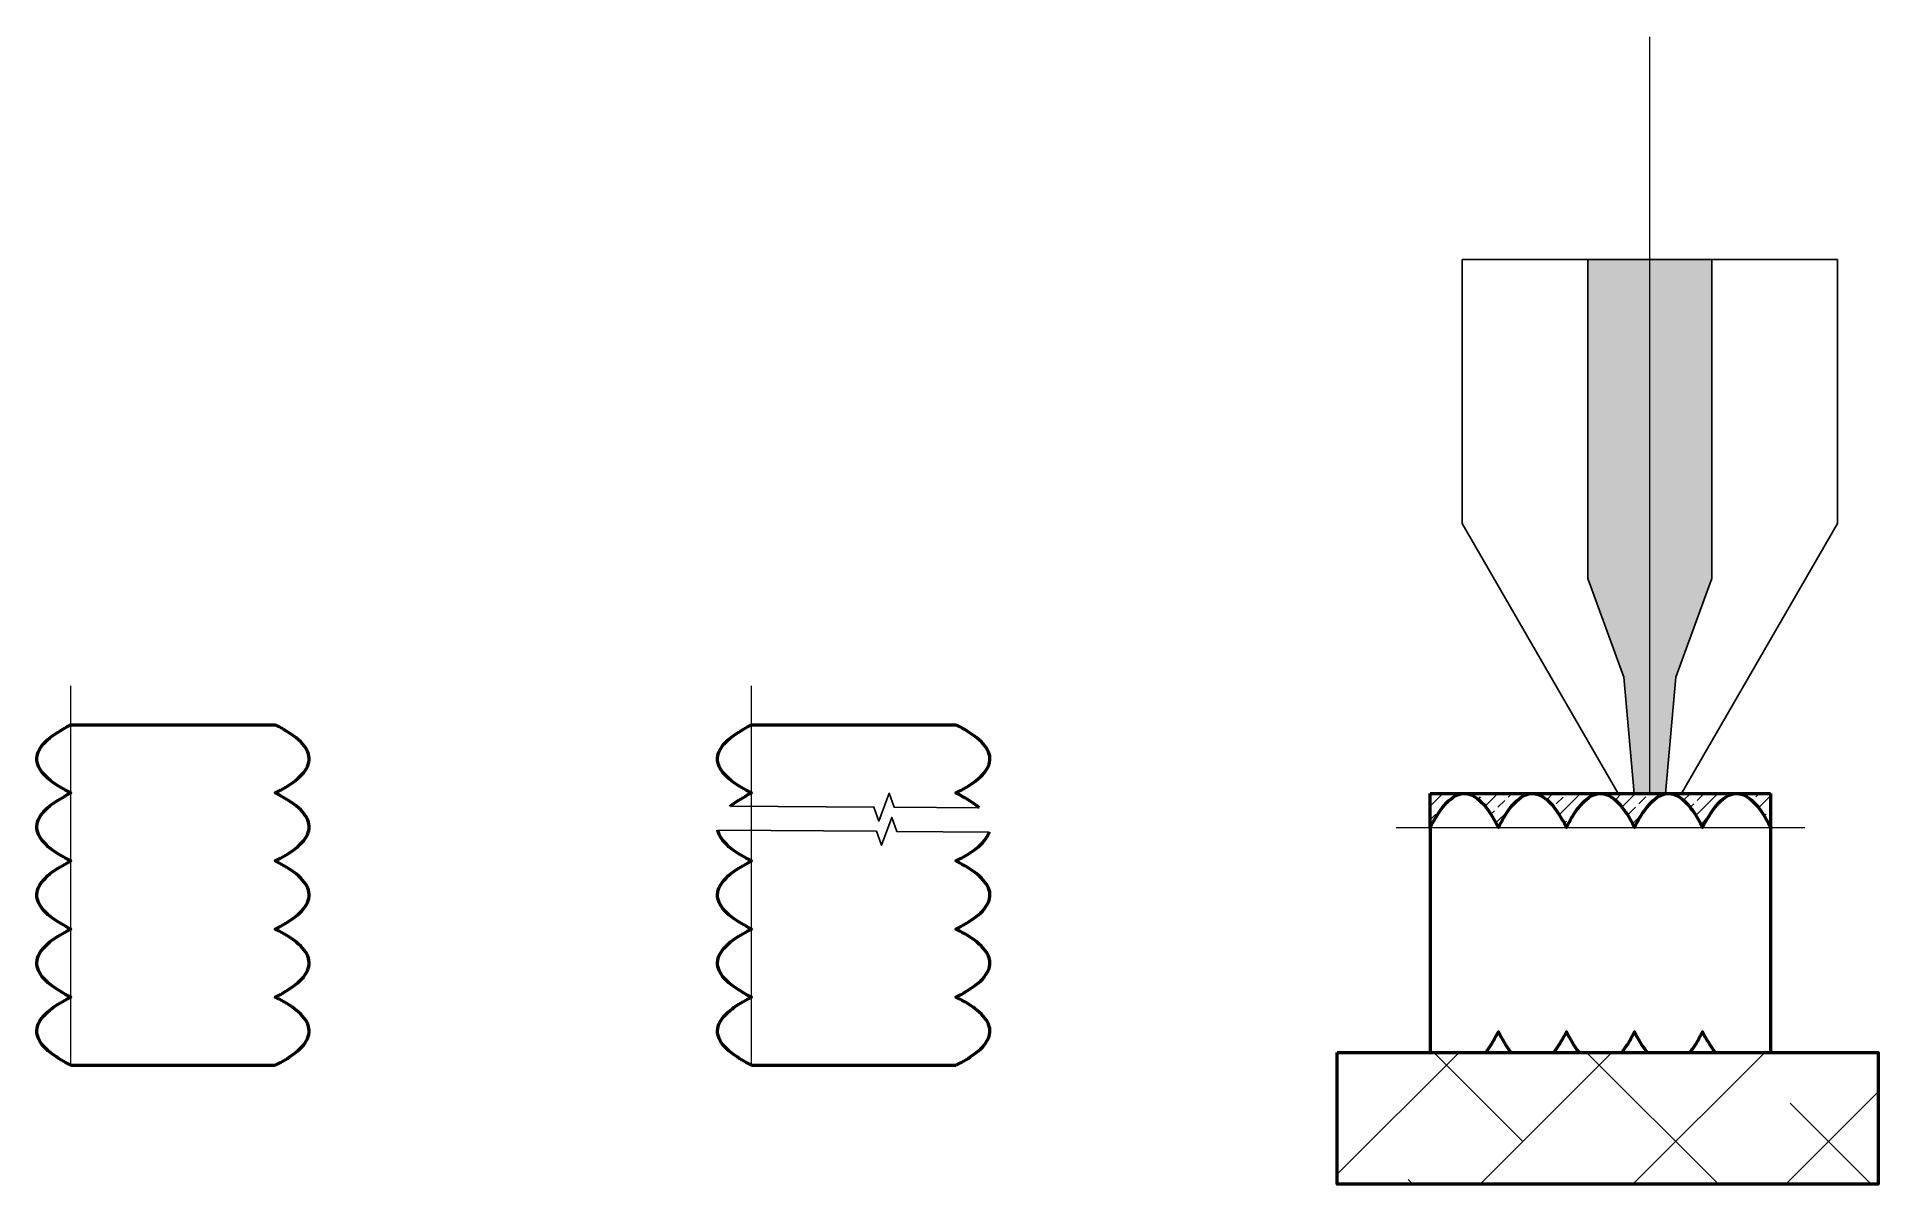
# Model space of a CAD drawing. Header units: millimetres. Extents: x -0.1 to 5.31, y -0.35 to 3.02.
import ezdxf

# ---------------------------------------------------------------- set-up
doc = ezdxf.new("R2010")
doc.units = ezdxf.units.MM
doc.linetypes.add('AM_ISO08W050', pattern=[18, 12, -1.5, 3, -1.5])
for name, color, linetype, lineweight in [('AM_0', 7, 'Continuous', 50), ('AM_1', 14, 'Continuous', 50), ('AM_4', 3, 'Continuous', 25), ('AM_7', 4, 'AM_ISO08W050', 20), ('AM_8', 1, 'Continuous', 25)]:
    doc.layers.add(name, color=color, linetype=linetype, lineweight=lineweight)

msp = doc.modelspace()

# ---------------------------------------------------------------- hatches: boundary and pattern name
at = {"layer": 'AM_8'}
h = msp.add_hatch(color=256, dxfattribs=at)
h.dxf.hatch_style = 1
h.set_gradient(color1=(0, 0, 255), color2=(255, 255, 0), name='HEMISPHERICAL')
h.paths.add_polyline_path([(4.8212, 2.3676), (4.6391, 2.3676), (4.6391, 0.7981), (4.6855, 0.7981), (4.7154, 1.1399), (4.8212, 1.4305)])
h.paths.add_polyline_path([(4.6391, 2.3676), (4.457, 2.3676), (4.457, 1.4305), (4.5628, 1.1399), (4.5927, 0.7981), (4.6391, 0.7981)])
h = msp.add_hatch(dxfattribs=at)
h.set_pattern_fill('ANSI33', color=256, scale=0.009)
h.paths.add_polyline_path([(4.0481, 0.7769), (4.0541, 0.7821), (4.0601, 0.7865), (4.0661, 0.7903), (4.0721, 0.7933), (4.0781, 0.7955), (4.0841, 0.7971), (4.0901, 0.7979), (4.0961, 0.7981), (3.9941, 0.7981), (3.9941, 0.6981), (3.9981, 0.7059), (4.0021, 0.7135), (4.0061, 0.7207), (4.0101, 0.7275), (4.0141, 0.7341), (4.0181, 0.7403), (4.0221, 0.7463), (4.0261, 0.7519), (4.0301, 0.7571), (4.0361, 0.7645), (4.0421, 0.7711)])
h.paths.add_polyline_path([(4.2361, 0.7645), (4.2421, 0.7711), (4.2481, 0.7769), (4.2541, 0.7821), (4.2601, 0.7865), (4.2661, 0.7903), (4.2721, 0.7933), (4.2781, 0.7955), (4.2841, 0.7971), (4.2901, 0.7979), (4.2961, 0.7981), (4.0961, 0.7981), (4.1021, 0.7975), (4.1081, 0.7961), (4.1141, 0.7941), (4.1201, 0.7913), (4.1261, 0.7879), (4.1321, 0.7837), (4.1381, 0.7787), (4.1441, 0.7731), (4.1501, 0.7667), (4.1561, 0.7597), (4.1601, 0.7545), (4.1641, 0.7491), (4.1681, 0.7433), (4.1721, 0.7373), (4.1761, 0.7309), (4.1801, 0.7241), (4.1841, 0.7171), (4.1881, 0.7097), (4.1941, 0.6981), (4.1981, 0.7059), (4.2021, 0.7135), (4.2061, 0.7207), (4.2101, 0.7275), (4.2141, 0.7341), (4.2181, 0.7403), (4.2221, 0.7463), (4.2261, 0.7519), (4.2301, 0.7571)])
h.paths.add_polyline_path([(4.4421, 0.7711), (4.4481, 0.7769), (4.4541, 0.7821), (4.4601, 0.7865), (4.4661, 0.7903), (4.4721, 0.7933), (4.4781, 0.7955), (4.4841, 0.7971), (4.4901, 0.7979), (4.4961, 0.7981), (4.2961, 0.7981), (4.3021, 0.7975), (4.3081, 0.7961), (4.3141, 0.7941), (4.3201, 0.7913), (4.3261, 0.7879), (4.3321, 0.7837), (4.3381, 0.7787), (4.3441, 0.7731), (4.3501, 0.7667), (4.3561, 0.7597), (4.3601, 0.7545), (4.3641, 0.7491), (4.3681, 0.7433), (4.3721, 0.7373), (4.3761, 0.7309), (4.3801, 0.7241), (4.3841, 0.7171), (4.3881, 0.7097), (4.3941, 0.6981), (4.3981, 0.7059), (4.4021, 0.7135), (4.4061, 0.7207), (4.4101, 0.7275), (4.4141, 0.7341), (4.4181, 0.7403), (4.4221, 0.7463), (4.4261, 0.7519), (4.4301, 0.7571), (4.4361, 0.7645)])
h.paths.add_polyline_path([(4.6421, 0.7711), (4.6481, 0.7769), (4.6541, 0.7821), (4.6601, 0.7865), (4.6661, 0.7903), (4.6721, 0.7933), (4.6781, 0.7955), (4.6841, 0.7971), (4.6901, 0.7979), (4.6961, 0.7981), (4.4961, 0.7981), (4.5021, 0.7975), (4.5081, 0.7961), (4.5141, 0.7941), (4.5201, 0.7913), (4.5261, 0.7879), (4.5321, 0.7837), (4.5381, 0.7787), (4.5441, 0.7731), (4.5501, 0.7667), (4.5561, 0.7597), (4.5601, 0.7545), (4.5641, 0.7491), (4.5681, 0.7433), (4.5721, 0.7373), (4.5761, 0.7309), (4.5801, 0.7241), (4.5841, 0.7171), (4.5881, 0.7097), (4.5941, 0.6981), (4.5981, 0.7059), (4.6021, 0.7135), (4.6061, 0.7207), (4.6101, 0.7275), (4.6141, 0.7341), (4.6181, 0.7403), (4.6221, 0.7463), (4.6261, 0.7519), (4.6301, 0.7571), (4.6361, 0.7645)])
h.paths.add_polyline_path([(4.8481, 0.7769), (4.8541, 0.7821), (4.8601, 0.7865), (4.8661, 0.7903), (4.8721, 0.7933), (4.8781, 0.7955), (4.8841, 0.7971), (4.8901, 0.7979), (4.8961, 0.7981), (4.6961, 0.7981), (4.7021, 0.7975), (4.7081, 0.7961), (4.7141, 0.7941), (4.7201, 0.7913), (4.7261, 0.7879), (4.7321, 0.7837), (4.7381, 0.7787), (4.7441, 0.7731), (4.7501, 0.7667), (4.7561, 0.7597), (4.7601, 0.7545), (4.7641, 0.7491), (4.7681, 0.7433), (4.7721, 0.7373), (4.7761, 0.7309), (4.7801, 0.7241), (4.7841, 0.7171), (4.7881, 0.7097), (4.7941, 0.6981), (4.7981, 0.7059), (4.8021, 0.7135), (4.8061, 0.7207), (4.8101, 0.7275), (4.8141, 0.7341), (4.8181, 0.7403), (4.8221, 0.7463), (4.8261, 0.7519), (4.8301, 0.7571), (4.8361, 0.7645), (4.8421, 0.7711)])
h.paths.add_polyline_path([(4.9941, 0.7981), (4.8961, 0.7981), (4.9021, 0.7975), (4.9081, 0.7961), (4.9141, 0.7941), (4.9201, 0.7913), (4.9261, 0.7879), (4.9321, 0.7837), (4.9381, 0.7787), (4.9441, 0.7731), (4.9501, 0.7667), (4.9561, 0.7597), (4.9601, 0.7545), (4.9641, 0.7491), (4.9681, 0.7433), (4.9721, 0.7373), (4.9761, 0.7309), (4.9801, 0.7241), (4.9841, 0.7171), (4.9881, 0.7097), (4.9941, 0.6981)])
h = msp.add_hatch(dxfattribs=at)
h.set_pattern_fill('ANSI38', color=256, scale=0.1)
h.paths.add_polyline_path([(3.7205, 0.0375), (3.7205, -0.3498), (5.3101, -0.3498), (5.3101, 0.0375)])

# ---------------------------------------------------------------- linework, layer by layer
at = {"layer": 'AM_0'}
for p, q in [((0, 1), (0.6002, 1)), ((2, 1), (2.6002, 1)), ((3.9941, 0.6981), (3.9941, 0.7981)), ((3.9941, 0.7981), (4.9941, 0.7981)), ((4.9941, 0.7981), (4.9941, 0.6981)), ((3.9941, 0.6981), (3.9941, 0.0375)), ((4.9941, 0.6981), (4.9941, 0.0375)), ((0, 0), (0.6002, 0)), ((2, 0), (2.6002, 0)), ((3.9941, 0.0375), (4.9941, 0.0375))]:
    msp.add_line(p, q, dxfattribs=at)
for points in [[(0, 0.8), (0, 0.8), (-0.0078, 0.804), (-0.0078, 0.804), (-0.0154, 0.808), (-0.0154, 0.808), (-0.0226, 0.812), (-0.0226, 0.812), (-0.0294, 0.816), (-0.0294, 0.816), (-0.036, 0.82), (-0.036, 0.82), (-0.0422, 0.824), (-0.0422, 0.824), (-0.0482, 0.828), (-0.0482, 0.828), (-0.0538, 0.832), (-0.0538, 0.832), (-0.059, 0.836), (-0.059, 0.836), (-0.059, 0.836), (-0.0664, 0.842), (-0.0664, 0.842), (-0.0664, 0.842), (-0.073, 0.848), (-0.073, 0.848), (-0.073, 0.848), (-0.0788, 0.854), (-0.0788, 0.854), (-0.0788, 0.854), (-0.084, 0.86), (-0.084, 0.86), (-0.084, 0.86), (-0.0884, 0.866), (-0.0884, 0.866), (-0.0884, 0.866), (-0.0922, 0.872), (-0.0922, 0.872), (-0.0922, 0.872), (-0.0952, 0.878), (-0.0952, 0.878), (-0.0952, 0.878), (-0.0974, 0.884), (-0.0974, 0.884), (-0.0974, 0.884), (-0.099, 0.89), (-0.099, 0.89), (-0.099, 0.89), (-0.0998, 0.896), (-0.0998, 0.896), (-0.0998, 0.896), (-0.1, 0.902), (-0.1, 0.902), (-0.1, 0.902), (-0.0994, 0.908), (-0.0994, 0.908), (-0.0994, 0.908), (-0.098, 0.914), (-0.098, 0.914), (-0.098, 0.914), (-0.096, 0.92), (-0.096, 0.92), (-0.096, 0.92), (-0.0932, 0.926), (-0.0932, 0.926), (-0.0932, 0.926), (-0.0898, 0.932), (-0.0898, 0.932), (-0.0898, 0.932), (-0.0856, 0.938), (-0.0856, 0.938), (-0.0856, 0.938), (-0.0806, 0.944), (-0.0806, 0.944), (-0.0806, 0.944), (-0.075, 0.95), (-0.075, 0.95), (-0.075, 0.95), (-0.0686, 0.956), (-0.0686, 0.956), (-0.0686, 0.956), (-0.0616, 0.962), (-0.0616, 0.962), (-0.0564, 0.966), (-0.0564, 0.966), (-0.051, 0.97), (-0.051, 0.97), (-0.0452, 0.974), (-0.0452, 0.974), (-0.0392, 0.978), (-0.0392, 0.978), (-0.0328, 0.982), (-0.0328, 0.982), (-0.026, 0.986), (-0.026, 0.986), (-0.019, 0.99), (-0.019, 0.99), (-0.0116, 0.994), (-0.0116, 0.994), (0, 1), (0, 1)], [(0.6002, 0.8), (0.6002, 0.8), (0.608, 0.804), (0.608, 0.804), (0.6156, 0.808), (0.6156, 0.808), (0.6228, 0.812), (0.6228, 0.812), (0.6296, 0.816), (0.6296, 0.816), (0.6362, 0.82), (0.6362, 0.82), (0.6424, 0.824), (0.6424, 0.824), (0.6484, 0.828), (0.6484, 0.828), (0.654, 0.832), (0.654, 0.832), (0.6592, 0.836), (0.6592, 0.836), (0.6592, 0.836), (0.6666, 0.842), (0.6666, 0.842), (0.6666, 0.842), (0.6732, 0.848), (0.6732, 0.848), (0.6732, 0.848), (0.679, 0.854), (0.679, 0.854), (0.679, 0.854), (0.6842, 0.86), (0.6842, 0.86), (0.6842, 0.86), (0.6886, 0.866), (0.6886, 0.866), (0.6886, 0.866), (0.6924, 0.872), (0.6924, 0.872), (0.6924, 0.872), (0.6954, 0.878), (0.6954, 0.878), (0.6954, 0.878), (0.6976, 0.884), (0.6976, 0.884), (0.6976, 0.884), (0.6992, 0.89), (0.6992, 0.89), (0.6992, 0.89), (0.7, 0.896), (0.7, 0.896), (0.7, 0.896), (0.7002, 0.902), (0.7002, 0.902), (0.7002, 0.902), (0.6996, 0.908), (0.6996, 0.908), (0.6996, 0.908), (0.6982, 0.914), (0.6982, 0.914), (0.6982, 0.914), (0.6962, 0.92), (0.6962, 0.92), (0.6962, 0.92), (0.6934, 0.926), (0.6934, 0.926), (0.6934, 0.926), (0.69, 0.932), (0.69, 0.932), (0.69, 0.932), (0.6858, 0.938), (0.6858, 0.938), (0.6858, 0.938), (0.6808, 0.944), (0.6808, 0.944), (0.6808, 0.944), (0.6752, 0.95), (0.6752, 0.95), (0.6752, 0.95), (0.6688, 0.956), (0.6688, 0.956), (0.6688, 0.956), (0.6618, 0.962), (0.6618, 0.962), (0.6566, 0.966), (0.6566, 0.966), (0.6512, 0.97), (0.6512, 0.97), (0.6454, 0.974), (0.6454, 0.974), (0.6394, 0.978), (0.6394, 0.978), (0.633, 0.982), (0.633, 0.982), (0.6262, 0.986), (0.6262, 0.986), (0.6192, 0.99), (0.6192, 0.99), (0.6118, 0.994), (0.6118, 0.994), (0.6002, 1), (0.6002, 1)], [(2, 0.8), (2, 0.8), (1.9922, 0.804), (1.9922, 0.804), (1.9846, 0.808), (1.9846, 0.808), (1.9774, 0.812), (1.9774, 0.812), (1.9706, 0.816), (1.9706, 0.816), (1.964, 0.82), (1.964, 0.82), (1.9578, 0.824), (1.9578, 0.824), (1.9518, 0.828), (1.9518, 0.828), (1.9462, 0.832), (1.9462, 0.832), (1.941, 0.836), (1.941, 0.836), (1.941, 0.836), (1.9336, 0.842), (1.9336, 0.842), (1.9336, 0.842), (1.927, 0.848), (1.927, 0.848), (1.927, 0.848), (1.9212, 0.854), (1.9212, 0.854), (1.9212, 0.854), (1.916, 0.86), (1.916, 0.86), (1.916, 0.86), (1.9116, 0.866), (1.9116, 0.866), (1.9116, 0.866), (1.9078, 0.872), (1.9078, 0.872), (1.9078, 0.872), (1.9048, 0.878), (1.9048, 0.878), (1.9048, 0.878), (1.9026, 0.884), (1.9026, 0.884), (1.9026, 0.884), (1.901, 0.89), (1.901, 0.89), (1.901, 0.89), (1.9002, 0.896), (1.9002, 0.896), (1.9002, 0.896), (1.9, 0.902), (1.9, 0.902), (1.9, 0.902), (1.9006, 0.908), (1.9006, 0.908), (1.9006, 0.908), (1.902, 0.914), (1.902, 0.914), (1.902, 0.914), (1.904, 0.92), (1.904, 0.92), (1.904, 0.92), (1.9068, 0.926), (1.9068, 0.926), (1.9068, 0.926), (1.9102, 0.932), (1.9102, 0.932), (1.9102, 0.932), (1.9144, 0.938), (1.9144, 0.938), (1.9144, 0.938), (1.9194, 0.944), (1.9194, 0.944), (1.9194, 0.944), (1.925, 0.95), (1.925, 0.95), (1.925, 0.95), (1.9314, 0.956), (1.9314, 0.956), (1.9314, 0.956), (1.9384, 0.962), (1.9384, 0.962), (1.9436, 0.966), (1.9436, 0.966), (1.949, 0.97), (1.949, 0.97), (1.9548, 0.974), (1.9548, 0.974), (1.9608, 0.978), (1.9608, 0.978), (1.9672, 0.982), (1.9672, 0.982), (1.974, 0.986), (1.974, 0.986), (1.981, 0.99), (1.981, 0.99), (1.9884, 0.994), (1.9884, 0.994), (2, 1), (2, 1)], [(2.6002, 0.8), (2.6002, 0.8), (2.608, 0.804), (2.608, 0.804), (2.6156, 0.808), (2.6156, 0.808), (2.6228, 0.812), (2.6228, 0.812), (2.6296, 0.816), (2.6296, 0.816), (2.6362, 0.82), (2.6362, 0.82), (2.6424, 0.824), (2.6424, 0.824), (2.6484, 0.828), (2.6484, 0.828), (2.654, 0.832), (2.654, 0.832), (2.6592, 0.836), (2.6592, 0.836), (2.6592, 0.836), (2.6666, 0.842), (2.6666, 0.842), (2.6666, 0.842), (2.6732, 0.848), (2.6732, 0.848), (2.6732, 0.848), (2.679, 0.854), (2.679, 0.854), (2.679, 0.854), (2.6842, 0.86), (2.6842, 0.86), (2.6842, 0.86), (2.6886, 0.866), (2.6886, 0.866), (2.6886, 0.866), (2.6924, 0.872), (2.6924, 0.872), (2.6924, 0.872), (2.6954, 0.878), (2.6954, 0.878), (2.6954, 0.878), (2.6976, 0.884), (2.6976, 0.884), (2.6976, 0.884), (2.6992, 0.89), (2.6992, 0.89), (2.6992, 0.89), (2.7, 0.896), (2.7, 0.896), (2.7, 0.896), (2.7002, 0.902), (2.7002, 0.902), (2.7002, 0.902), (2.6996, 0.908), (2.6996, 0.908), (2.6996, 0.908), (2.6982, 0.914), (2.6982, 0.914), (2.6982, 0.914), (2.6962, 0.92), (2.6962, 0.92), (2.6962, 0.92), (2.6934, 0.926), (2.6934, 0.926), (2.6934, 0.926), (2.69, 0.932), (2.69, 0.932), (2.69, 0.932), (2.6858, 0.938), (2.6858, 0.938), (2.6858, 0.938), (2.6808, 0.944), (2.6808, 0.944), (2.6808, 0.944), (2.6752, 0.95), (2.6752, 0.95), (2.6752, 0.95), (2.6688, 0.956), (2.6688, 0.956), (2.6688, 0.956), (2.6618, 0.962), (2.6618, 0.962), (2.6566, 0.966), (2.6566, 0.966), (2.6512, 0.97), (2.6512, 0.97), (2.6454, 0.974), (2.6454, 0.974), (2.6394, 0.978), (2.6394, 0.978), (2.633, 0.982), (2.633, 0.982), (2.6262, 0.986), (2.6262, 0.986), (2.6192, 0.99), (2.6192, 0.99), (2.6118, 0.994), (2.6118, 0.994), (2.6002, 1), (2.6002, 1)], [(0, 0.6), (0, 0.6), (-0.0078, 0.604), (-0.0078, 0.604), (-0.0154, 0.608), (-0.0154, 0.608), (-0.0226, 0.612), (-0.0226, 0.612), (-0.0294, 0.616), (-0.0294, 0.616), (-0.036, 0.62), (-0.036, 0.62), (-0.0422, 0.624), (-0.0422, 0.624), (-0.0482, 0.628), (-0.0482, 0.628), (-0.0538, 0.632), (-0.0538, 0.632), (-0.059, 0.636), (-0.059, 0.636), (-0.059, 0.636), (-0.0664, 0.642), (-0.0664, 0.642), (-0.0664, 0.642), (-0.073, 0.648), (-0.073, 0.648), (-0.073, 0.648), (-0.0788, 0.654), (-0.0788, 0.654), (-0.0788, 0.654), (-0.084, 0.66), (-0.084, 0.66), (-0.084, 0.66), (-0.0884, 0.666), (-0.0884, 0.666), (-0.0884, 0.666), (-0.0922, 0.672), (-0.0922, 0.672), (-0.0922, 0.672), (-0.0952, 0.678), (-0.0952, 0.678), (-0.0952, 0.678), (-0.0974, 0.684), (-0.0974, 0.684), (-0.0974, 0.684), (-0.099, 0.69), (-0.099, 0.69), (-0.099, 0.69), (-0.0998, 0.696), (-0.0998, 0.696), (-0.0998, 0.696), (-0.1, 0.702), (-0.1, 0.702), (-0.1, 0.702), (-0.0994, 0.708), (-0.0994, 0.708), (-0.0994, 0.708), (-0.098, 0.714), (-0.098, 0.714), (-0.098, 0.714), (-0.096, 0.72), (-0.096, 0.72), (-0.096, 0.72), (-0.0932, 0.726), (-0.0932, 0.726), (-0.0932, 0.726), (-0.0898, 0.732), (-0.0898, 0.732), (-0.0898, 0.732), (-0.0856, 0.738), (-0.0856, 0.738), (-0.0856, 0.738), (-0.0806, 0.744), (-0.0806, 0.744), (-0.0806, 0.744), (-0.075, 0.75), (-0.075, 0.75), (-0.075, 0.75), (-0.0686, 0.756), (-0.0686, 0.756), (-0.0686, 0.756), (-0.0616, 0.762), (-0.0616, 0.762), (-0.0564, 0.766), (-0.0564, 0.766), (-0.051, 0.77), (-0.051, 0.77), (-0.0452, 0.774), (-0.0452, 0.774), (-0.0392, 0.778), (-0.0392, 0.778), (-0.0328, 0.782), (-0.0328, 0.782), (-0.026, 0.786), (-0.026, 0.786), (-0.019, 0.79), (-0.019, 0.79), (-0.0116, 0.794), (-0.0116, 0.794), (0, 0.8), (0, 0.8)], [(0.6002, 0.6), (0.6002, 0.6), (0.608, 0.604), (0.608, 0.604), (0.6156, 0.608), (0.6156, 0.608), (0.6228, 0.612), (0.6228, 0.612), (0.6296, 0.616), (0.6296, 0.616), (0.6362, 0.62), (0.6362, 0.62), (0.6424, 0.624), (0.6424, 0.624), (0.6484, 0.628), (0.6484, 0.628), (0.654, 0.632), (0.654, 0.632), (0.6592, 0.636), (0.6592, 0.636), (0.6592, 0.636), (0.6666, 0.642), (0.6666, 0.642), (0.6666, 0.642), (0.6732, 0.648), (0.6732, 0.648), (0.6732, 0.648), (0.679, 0.654), (0.679, 0.654), (0.679, 0.654), (0.6842, 0.66), (0.6842, 0.66), (0.6842, 0.66), (0.6886, 0.666), (0.6886, 0.666), (0.6886, 0.666), (0.6924, 0.672), (0.6924, 0.672), (0.6924, 0.672), (0.6954, 0.678), (0.6954, 0.678), (0.6954, 0.678), (0.6976, 0.684), (0.6976, 0.684), (0.6976, 0.684), (0.6992, 0.69), (0.6992, 0.69), (0.6992, 0.69), (0.7, 0.696), (0.7, 0.696), (0.7, 0.696), (0.7002, 0.702), (0.7002, 0.702), (0.7002, 0.702), (0.6996, 0.708), (0.6996, 0.708), (0.6996, 0.708), (0.6982, 0.714), (0.6982, 0.714), (0.6982, 0.714), (0.6962, 0.72), (0.6962, 0.72), (0.6962, 0.72), (0.6934, 0.726), (0.6934, 0.726), (0.6934, 0.726), (0.69, 0.732), (0.69, 0.732), (0.69, 0.732), (0.6858, 0.738), (0.6858, 0.738), (0.6858, 0.738), (0.6808, 0.744), (0.6808, 0.744), (0.6808, 0.744), (0.6752, 0.75), (0.6752, 0.75), (0.6752, 0.75), (0.6688, 0.756), (0.6688, 0.756), (0.6688, 0.756), (0.6618, 0.762), (0.6618, 0.762), (0.6566, 0.766), (0.6566, 0.766), (0.6512, 0.77), (0.6512, 0.77), (0.6454, 0.774), (0.6454, 0.774), (0.6394, 0.778), (0.6394, 0.778), (0.633, 0.782), (0.633, 0.782), (0.6262, 0.786), (0.6262, 0.786), (0.6192, 0.79), (0.6192, 0.79), (0.6118, 0.794), (0.6118, 0.794), (0.6002, 0.8), (0.6002, 0.8)], [(1.9379, 0.7616), (1.9384, 0.762), (1.9384, 0.762), (1.9436, 0.766), (1.9436, 0.766), (1.949, 0.77), (1.949, 0.77), (1.9548, 0.774), (1.9548, 0.774), (1.9608, 0.778), (1.9608, 0.778), (1.9672, 0.782), (1.9672, 0.782), (1.974, 0.786), (1.974, 0.786), (1.981, 0.79), (1.981, 0.79), (1.9884, 0.794), (1.9884, 0.794), (2, 0.8), (2, 0.8)], [(2.6687, 0.7561), (2.6618, 0.762), (2.6618, 0.762), (2.6566, 0.766), (2.6566, 0.766), (2.6512, 0.77), (2.6512, 0.77), (2.6454, 0.774), (2.6454, 0.774), (2.6394, 0.778), (2.6394, 0.778), (2.633, 0.782), (2.633, 0.782), (2.6262, 0.786), (2.6262, 0.786), (2.6192, 0.79), (2.6192, 0.79), (2.6118, 0.794), (2.6118, 0.794), (2.6002, 0.8), (2.6002, 0.8)], [(3.9941, 0.6981), (3.9941, 0.6981), (3.9981, 0.7059), (3.9981, 0.7059), (4.0021, 0.7135), (4.0021, 0.7135), (4.0061, 0.7207), (4.0061, 0.7207), (4.0101, 0.7275), (4.0101, 0.7275), (4.0141, 0.7341), (4.0141, 0.7341), (4.0181, 0.7403), (4.0181, 0.7403), (4.0221, 0.7463), (4.0221, 0.7463), (4.0261, 0.7519), (4.0261, 0.7519), (4.0301, 0.7571), (4.0301, 0.7571), (4.0301, 0.7571), (4.0361, 0.7645), (4.0361, 0.7645), (4.0361, 0.7645), (4.0421, 0.7711), (4.0421, 0.7711), (4.0421, 0.7711), (4.0481, 0.7769), (4.0481, 0.7769), (4.0481, 0.7769), (4.0541, 0.7821), (4.0541, 0.7821), (4.0541, 0.7821), (4.0601, 0.7865), (4.0601, 0.7865), (4.0601, 0.7865), (4.0661, 0.7903), (4.0661, 0.7903), (4.0661, 0.7903), (4.0721, 0.7933), (4.0721, 0.7933), (4.0721, 0.7933), (4.0781, 0.7955), (4.0781, 0.7955), (4.0781, 0.7955), (4.0841, 0.7971), (4.0841, 0.7971), (4.0841, 0.7971), (4.0901, 0.7979), (4.0901, 0.7979), (4.0901, 0.7979), (4.0961, 0.7981), (4.0961, 0.7981), (4.0961, 0.7981), (4.1021, 0.7975), (4.1021, 0.7975), (4.1021, 0.7975), (4.1081, 0.7961), (4.1081, 0.7961), (4.1081, 0.7961), (4.1141, 0.7941), (4.1141, 0.7941), (4.1141, 0.7941), (4.1201, 0.7913), (4.1201, 0.7913), (4.1201, 0.7913), (4.1261, 0.7879), (4.1261, 0.7879), (4.1261, 0.7879), (4.1321, 0.7837), (4.1321, 0.7837), (4.1321, 0.7837), (4.1381, 0.7787), (4.1381, 0.7787), (4.1381, 0.7787), (4.1441, 0.7731), (4.1441, 0.7731), (4.1441, 0.7731), (4.1501, 0.7667), (4.1501, 0.7667), (4.1501, 0.7667), (4.1561, 0.7597), (4.1561, 0.7597), (4.1601, 0.7545), (4.1601, 0.7545), (4.1641, 0.7491), (4.1641, 0.7491), (4.1681, 0.7433), (4.1681, 0.7433), (4.1721, 0.7373), (4.1721, 0.7373), (4.1761, 0.7309), (4.1761, 0.7309), (4.1801, 0.7241), (4.1801, 0.7241), (4.1841, 0.7171), (4.1841, 0.7171), (4.1881, 0.7097), (4.1881, 0.7097), (4.1941, 0.6981), (4.1941, 0.6981)], [(4.1941, 0.6981), (4.1941, 0.6981), (4.1981, 0.7059), (4.1981, 0.7059), (4.2021, 0.7135), (4.2021, 0.7135), (4.2061, 0.7207), (4.2061, 0.7207), (4.2101, 0.7275), (4.2101, 0.7275), (4.2141, 0.7341), (4.2141, 0.7341), (4.2181, 0.7403), (4.2181, 0.7403), (4.2221, 0.7463), (4.2221, 0.7463), (4.2261, 0.7519), (4.2261, 0.7519), (4.2301, 0.7571), (4.2301, 0.7571), (4.2301, 0.7571), (4.2361, 0.7645), (4.2361, 0.7645), (4.2361, 0.7645), (4.2421, 0.7711), (4.2421, 0.7711), (4.2421, 0.7711), (4.2481, 0.7769), (4.2481, 0.7769), (4.2481, 0.7769), (4.2541, 0.7821), (4.2541, 0.7821), (4.2541, 0.7821), (4.2601, 0.7865), (4.2601, 0.7865), (4.2601, 0.7865), (4.2661, 0.7903), (4.2661, 0.7903), (4.2661, 0.7903), (4.2721, 0.7933), (4.2721, 0.7933), (4.2721, 0.7933), (4.2781, 0.7955), (4.2781, 0.7955), (4.2781, 0.7955), (4.2841, 0.7971), (4.2841, 0.7971), (4.2841, 0.7971), (4.2901, 0.7979), (4.2901, 0.7979), (4.2901, 0.7979), (4.2961, 0.7981), (4.2961, 0.7981), (4.2961, 0.7981), (4.3021, 0.7975), (4.3021, 0.7975), (4.3021, 0.7975), (4.3081, 0.7961), (4.3081, 0.7961), (4.3081, 0.7961), (4.3141, 0.7941), (4.3141, 0.7941), (4.3141, 0.7941), (4.3201, 0.7913), (4.3201, 0.7913), (4.3201, 0.7913), (4.3261, 0.7879), (4.3261, 0.7879), (4.3261, 0.7879), (4.3321, 0.7837), (4.3321, 0.7837), (4.3321, 0.7837), (4.3381, 0.7787), (4.3381, 0.7787), (4.3381, 0.7787), (4.3441, 0.7731), (4.3441, 0.7731), (4.3441, 0.7731), (4.3501, 0.7667), (4.3501, 0.7667), (4.3501, 0.7667), (4.3561, 0.7597), (4.3561, 0.7597), (4.3601, 0.7545), (4.3601, 0.7545), (4.3641, 0.7491), (4.3641, 0.7491), (4.3681, 0.7433), (4.3681, 0.7433), (4.3721, 0.7373), (4.3721, 0.7373), (4.3761, 0.7309), (4.3761, 0.7309), (4.3801, 0.7241), (4.3801, 0.7241), (4.3841, 0.7171), (4.3841, 0.7171), (4.3881, 0.7097), (4.3881, 0.7097), (4.3941, 0.6981), (4.3941, 0.6981)], [(4.3941, 0.6981), (4.3941, 0.6981), (4.3981, 0.7059), (4.3981, 0.7059), (4.4021, 0.7135), (4.4021, 0.7135), (4.4061, 0.7207), (4.4061, 0.7207), (4.4101, 0.7275), (4.4101, 0.7275), (4.4141, 0.7341), (4.4141, 0.7341), (4.4181, 0.7403), (4.4181, 0.7403), (4.4221, 0.7463), (4.4221, 0.7463), (4.4261, 0.7519), (4.4261, 0.7519), (4.4301, 0.7571), (4.4301, 0.7571), (4.4301, 0.7571), (4.4361, 0.7645), (4.4361, 0.7645), (4.4361, 0.7645), (4.4421, 0.7711), (4.4421, 0.7711), (4.4421, 0.7711), (4.4481, 0.7769), (4.4481, 0.7769), (4.4481, 0.7769), (4.4541, 0.7821), (4.4541, 0.7821), (4.4541, 0.7821), (4.4601, 0.7865), (4.4601, 0.7865), (4.4601, 0.7865), (4.4661, 0.7903), (4.4661, 0.7903), (4.4661, 0.7903), (4.4721, 0.7933), (4.4721, 0.7933), (4.4721, 0.7933), (4.4781, 0.7955), (4.4781, 0.7955), (4.4781, 0.7955), (4.4841, 0.7971), (4.4841, 0.7971), (4.4841, 0.7971), (4.4901, 0.7979), (4.4901, 0.7979), (4.4901, 0.7979), (4.4961, 0.7981), (4.4961, 0.7981), (4.4961, 0.7981), (4.5021, 0.7975), (4.5021, 0.7975), (4.5021, 0.7975), (4.5081, 0.7961), (4.5081, 0.7961), (4.5081, 0.7961), (4.5141, 0.7941), (4.5141, 0.7941), (4.5141, 0.7941), (4.5201, 0.7913), (4.5201, 0.7913), (4.5201, 0.7913), (4.5261, 0.7879), (4.5261, 0.7879), (4.5261, 0.7879), (4.5321, 0.7837), (4.5321, 0.7837), (4.5321, 0.7837), (4.5381, 0.7787), (4.5381, 0.7787), (4.5381, 0.7787), (4.5441, 0.7731), (4.5441, 0.7731), (4.5441, 0.7731), (4.5501, 0.7667), (4.5501, 0.7667), (4.5501, 0.7667), (4.5561, 0.7597), (4.5561, 0.7597), (4.5601, 0.7545), (4.5601, 0.7545), (4.5641, 0.7491), (4.5641, 0.7491), (4.5681, 0.7433), (4.5681, 0.7433), (4.5721, 0.7373), (4.5721, 0.7373), (4.5761, 0.7309), (4.5761, 0.7309), (4.5801, 0.7241), (4.5801, 0.7241), (4.5841, 0.7171), (4.5841, 0.7171), (4.5881, 0.7097), (4.5881, 0.7097), (4.5941, 0.6981), (4.5941, 0.6981)], [(4.5941, 0.6981), (4.5941, 0.6981), (4.5981, 0.7059), (4.5981, 0.7059), (4.6021, 0.7135), (4.6021, 0.7135), (4.6061, 0.7207), (4.6061, 0.7207), (4.6101, 0.7275), (4.6101, 0.7275), (4.6141, 0.7341), (4.6141, 0.7341), (4.6181, 0.7403), (4.6181, 0.7403), (4.6221, 0.7463), (4.6221, 0.7463), (4.6261, 0.7519), (4.6261, 0.7519), (4.6301, 0.7571), (4.6301, 0.7571), (4.6301, 0.7571), (4.6361, 0.7645), (4.6361, 0.7645), (4.6361, 0.7645), (4.6421, 0.7711), (4.6421, 0.7711), (4.6421, 0.7711), (4.6481, 0.7769), (4.6481, 0.7769), (4.6481, 0.7769), (4.6541, 0.7821), (4.6541, 0.7821), (4.6541, 0.7821), (4.6601, 0.7865), (4.6601, 0.7865), (4.6601, 0.7865), (4.6661, 0.7903), (4.6661, 0.7903), (4.6661, 0.7903), (4.6721, 0.7933), (4.6721, 0.7933), (4.6721, 0.7933), (4.6781, 0.7955), (4.6781, 0.7955), (4.6781, 0.7955), (4.6841, 0.7971), (4.6841, 0.7971), (4.6841, 0.7971), (4.6901, 0.7979), (4.6901, 0.7979), (4.6901, 0.7979), (4.6961, 0.7981), (4.6961, 0.7981), (4.6961, 0.7981), (4.7021, 0.7975), (4.7021, 0.7975), (4.7021, 0.7975), (4.7081, 0.7961), (4.7081, 0.7961), (4.7081, 0.7961), (4.7141, 0.7941), (4.7141, 0.7941), (4.7141, 0.7941), (4.7201, 0.7913), (4.7201, 0.7913), (4.7201, 0.7913), (4.7261, 0.7879), (4.7261, 0.7879), (4.7261, 0.7879), (4.7321, 0.7837), (4.7321, 0.7837), (4.7321, 0.7837), (4.7381, 0.7787), (4.7381, 0.7787), (4.7381, 0.7787), (4.7441, 0.7731), (4.7441, 0.7731), (4.7441, 0.7731), (4.7501, 0.7667), (4.7501, 0.7667), (4.7501, 0.7667), (4.7561, 0.7597), (4.7561, 0.7597), (4.7601, 0.7545), (4.7601, 0.7545), (4.7641, 0.7491), (4.7641, 0.7491), (4.7681, 0.7433), (4.7681, 0.7433), (4.7721, 0.7373), (4.7721, 0.7373), (4.7761, 0.7309), (4.7761, 0.7309), (4.7801, 0.7241), (4.7801, 0.7241), (4.7841, 0.7171), (4.7841, 0.7171), (4.7881, 0.7097), (4.7881, 0.7097), (4.7941, 0.6981), (4.7941, 0.6981)], [(4.7941, 0.6981), (4.7941, 0.6981), (4.7981, 0.7059), (4.7981, 0.7059), (4.8021, 0.7135), (4.8021, 0.7135), (4.8061, 0.7207), (4.8061, 0.7207), (4.8101, 0.7275), (4.8101, 0.7275), (4.8141, 0.7341), (4.8141, 0.7341), (4.8181, 0.7403), (4.8181, 0.7403), (4.8221, 0.7463), (4.8221, 0.7463), (4.8261, 0.7519), (4.8261, 0.7519), (4.8301, 0.7571), (4.8301, 0.7571), (4.8301, 0.7571), (4.8361, 0.7645), (4.8361, 0.7645), (4.8361, 0.7645), (4.8421, 0.7711), (4.8421, 0.7711), (4.8421, 0.7711), (4.8481, 0.7769), (4.8481, 0.7769), (4.8481, 0.7769), (4.8541, 0.7821), (4.8541, 0.7821), (4.8541, 0.7821), (4.8601, 0.7865), (4.8601, 0.7865), (4.8601, 0.7865), (4.8661, 0.7903), (4.8661, 0.7903), (4.8661, 0.7903), (4.8721, 0.7933), (4.8721, 0.7933), (4.8721, 0.7933), (4.8781, 0.7955), (4.8781, 0.7955), (4.8781, 0.7955), (4.8841, 0.7971), (4.8841, 0.7971), (4.8841, 0.7971), (4.8901, 0.7979), (4.8901, 0.7979), (4.8901, 0.7979), (4.8961, 0.7981), (4.8961, 0.7981), (4.8961, 0.7981), (4.9021, 0.7975), (4.9021, 0.7975), (4.9021, 0.7975), (4.9081, 0.7961), (4.9081, 0.7961), (4.9081, 0.7961), (4.9141, 0.7941), (4.9141, 0.7941), (4.9141, 0.7941), (4.9201, 0.7913), (4.9201, 0.7913), (4.9201, 0.7913), (4.9261, 0.7879), (4.9261, 0.7879), (4.9261, 0.7879), (4.9321, 0.7837), (4.9321, 0.7837), (4.9321, 0.7837), (4.9381, 0.7787), (4.9381, 0.7787), (4.9381, 0.7787), (4.9441, 0.7731), (4.9441, 0.7731), (4.9441, 0.7731), (4.9501, 0.7667), (4.9501, 0.7667), (4.9501, 0.7667), (4.9561, 0.7597), (4.9561, 0.7597), (4.9601, 0.7545), (4.9601, 0.7545), (4.9641, 0.7491), (4.9641, 0.7491), (4.9681, 0.7433), (4.9681, 0.7433), (4.9721, 0.7373), (4.9721, 0.7373), (4.9761, 0.7309), (4.9761, 0.7309), (4.9801, 0.7241), (4.9801, 0.7241), (4.9841, 0.7171), (4.9841, 0.7171), (4.9881, 0.7097), (4.9881, 0.7097), (4.9941, 0.6981), (4.9941, 0.6981)], [(2, 0.6), (2, 0.6), (1.9922, 0.604), (1.9922, 0.604), (1.9846, 0.608), (1.9846, 0.608), (1.9774, 0.612), (1.9774, 0.612), (1.9706, 0.616), (1.9706, 0.616), (1.964, 0.62), (1.964, 0.62), (1.9578, 0.624), (1.9578, 0.624), (1.9518, 0.628), (1.9518, 0.628), (1.9462, 0.632), (1.9462, 0.632), (1.941, 0.636), (1.941, 0.636), (1.941, 0.636), (1.9336, 0.642), (1.9336, 0.642), (1.9336, 0.642), (1.927, 0.648), (1.927, 0.648), (1.927, 0.648), (1.9212, 0.654), (1.9212, 0.654), (1.9212, 0.654), (1.916, 0.66), (1.916, 0.66), (1.916, 0.66), (1.9116, 0.666), (1.9116, 0.666), (1.9116, 0.666), (1.9078, 0.672), (1.9078, 0.672), (1.9078, 0.672), (1.9048, 0.678), (1.9048, 0.678), (1.9048, 0.678), (1.9026, 0.684), (1.9026, 0.684), (1.9026, 0.684), (1.901, 0.69), (1.901, 0.69), (1.901, 0.69), (1.9009, 0.6908)], [(2.6002, 0.6), (2.6002, 0.6), (2.608, 0.604), (2.608, 0.604), (2.6156, 0.608), (2.6156, 0.608), (2.6228, 0.612), (2.6228, 0.612), (2.6296, 0.616), (2.6296, 0.616), (2.6362, 0.62), (2.6362, 0.62), (2.6424, 0.624), (2.6424, 0.624), (2.6484, 0.628), (2.6484, 0.628), (2.654, 0.632), (2.654, 0.632), (2.6592, 0.636), (2.6592, 0.636), (2.6592, 0.636), (2.6666, 0.642), (2.6666, 0.642), (2.6666, 0.642), (2.6732, 0.648), (2.6732, 0.648), (2.6732, 0.648), (2.679, 0.654), (2.679, 0.654), (2.679, 0.654), (2.6842, 0.66), (2.6842, 0.66), (2.6842, 0.66), (2.6886, 0.666), (2.6886, 0.666), (2.6886, 0.666), (2.6924, 0.672), (2.6924, 0.672), (2.6924, 0.672), (2.6954, 0.678), (2.6954, 0.678), (2.6954, 0.678), (2.6976, 0.684), (2.6976, 0.684), (2.6976, 0.684), (2.6978, 0.6848)], [(0, 0.4), (0, 0.4), (-0.0078, 0.404), (-0.0078, 0.404), (-0.0154, 0.408), (-0.0154, 0.408), (-0.0226, 0.412), (-0.0226, 0.412), (-0.0294, 0.416), (-0.0294, 0.416), (-0.036, 0.42), (-0.036, 0.42), (-0.0422, 0.424), (-0.0422, 0.424), (-0.0482, 0.428), (-0.0482, 0.428), (-0.0538, 0.432), (-0.0538, 0.432), (-0.059, 0.436), (-0.059, 0.436), (-0.059, 0.436), (-0.0664, 0.442), (-0.0664, 0.442), (-0.0664, 0.442), (-0.073, 0.448), (-0.073, 0.448), (-0.073, 0.448), (-0.0788, 0.454), (-0.0788, 0.454), (-0.0788, 0.454), (-0.084, 0.46), (-0.084, 0.46), (-0.084, 0.46), (-0.0884, 0.466), (-0.0884, 0.466), (-0.0884, 0.466), (-0.0922, 0.472), (-0.0922, 0.472), (-0.0922, 0.472), (-0.0952, 0.478), (-0.0952, 0.478), (-0.0952, 0.478), (-0.0974, 0.484), (-0.0974, 0.484), (-0.0974, 0.484), (-0.099, 0.49), (-0.099, 0.49), (-0.099, 0.49), (-0.0998, 0.496), (-0.0998, 0.496), (-0.0998, 0.496), (-0.1, 0.502), (-0.1, 0.502), (-0.1, 0.502), (-0.0994, 0.508), (-0.0994, 0.508), (-0.0994, 0.508), (-0.098, 0.514), (-0.098, 0.514), (-0.098, 0.514), (-0.096, 0.52), (-0.096, 0.52), (-0.096, 0.52), (-0.0932, 0.526), (-0.0932, 0.526), (-0.0932, 0.526), (-0.0898, 0.532), (-0.0898, 0.532), (-0.0898, 0.532), (-0.0856, 0.538), (-0.0856, 0.538), (-0.0856, 0.538), (-0.0806, 0.544), (-0.0806, 0.544), (-0.0806, 0.544), (-0.075, 0.55), (-0.075, 0.55), (-0.075, 0.55), (-0.0686, 0.556), (-0.0686, 0.556), (-0.0686, 0.556), (-0.0616, 0.562), (-0.0616, 0.562), (-0.0564, 0.566), (-0.0564, 0.566), (-0.051, 0.57), (-0.051, 0.57), (-0.0452, 0.574), (-0.0452, 0.574), (-0.0392, 0.578), (-0.0392, 0.578), (-0.0328, 0.582), (-0.0328, 0.582), (-0.026, 0.586), (-0.026, 0.586), (-0.019, 0.59), (-0.019, 0.59), (-0.0116, 0.594), (-0.0116, 0.594), (0, 0.6), (0, 0.6)], [(0.6002, 0.4), (0.6002, 0.4), (0.608, 0.404), (0.608, 0.404), (0.6156, 0.408), (0.6156, 0.408), (0.6228, 0.412), (0.6228, 0.412), (0.6296, 0.416), (0.6296, 0.416), (0.6362, 0.42), (0.6362, 0.42), (0.6424, 0.424), (0.6424, 0.424), (0.6484, 0.428), (0.6484, 0.428), (0.654, 0.432), (0.654, 0.432), (0.6592, 0.436), (0.6592, 0.436), (0.6592, 0.436), (0.6666, 0.442), (0.6666, 0.442), (0.6666, 0.442), (0.6732, 0.448), (0.6732, 0.448), (0.6732, 0.448), (0.679, 0.454), (0.679, 0.454), (0.679, 0.454), (0.6842, 0.46), (0.6842, 0.46), (0.6842, 0.46), (0.6886, 0.466), (0.6886, 0.466), (0.6886, 0.466), (0.6924, 0.472), (0.6924, 0.472), (0.6924, 0.472), (0.6954, 0.478), (0.6954, 0.478), (0.6954, 0.478), (0.6976, 0.484), (0.6976, 0.484), (0.6976, 0.484), (0.6992, 0.49), (0.6992, 0.49), (0.6992, 0.49), (0.7, 0.496), (0.7, 0.496), (0.7, 0.496), (0.7002, 0.502), (0.7002, 0.502), (0.7002, 0.502), (0.6996, 0.508), (0.6996, 0.508), (0.6996, 0.508), (0.6982, 0.514), (0.6982, 0.514), (0.6982, 0.514), (0.6962, 0.52), (0.6962, 0.52), (0.6962, 0.52), (0.6934, 0.526), (0.6934, 0.526), (0.6934, 0.526), (0.69, 0.532), (0.69, 0.532), (0.69, 0.532), (0.6858, 0.538), (0.6858, 0.538), (0.6858, 0.538), (0.6808, 0.544), (0.6808, 0.544), (0.6808, 0.544), (0.6752, 0.55), (0.6752, 0.55), (0.6752, 0.55), (0.6688, 0.556), (0.6688, 0.556), (0.6688, 0.556), (0.6618, 0.562), (0.6618, 0.562), (0.6566, 0.566), (0.6566, 0.566), (0.6512, 0.57), (0.6512, 0.57), (0.6454, 0.574), (0.6454, 0.574), (0.6394, 0.578), (0.6394, 0.578), (0.633, 0.582), (0.633, 0.582), (0.6262, 0.586), (0.6262, 0.586), (0.6192, 0.59), (0.6192, 0.59), (0.6118, 0.594), (0.6118, 0.594), (0.6002, 0.6), (0.6002, 0.6)], [(2, 0.4), (2, 0.4), (1.9922, 0.404), (1.9922, 0.404), (1.9846, 0.408), (1.9846, 0.408), (1.9774, 0.412), (1.9774, 0.412), (1.9706, 0.416), (1.9706, 0.416), (1.964, 0.42), (1.964, 0.42), (1.9578, 0.424), (1.9578, 0.424), (1.9518, 0.428), (1.9518, 0.428), (1.9462, 0.432), (1.9462, 0.432), (1.941, 0.436), (1.941, 0.436), (1.941, 0.436), (1.9336, 0.442), (1.9336, 0.442), (1.9336, 0.442), (1.927, 0.448), (1.927, 0.448), (1.927, 0.448), (1.9212, 0.454), (1.9212, 0.454), (1.9212, 0.454), (1.916, 0.46), (1.916, 0.46), (1.916, 0.46), (1.9116, 0.466), (1.9116, 0.466), (1.9116, 0.466), (1.9078, 0.472), (1.9078, 0.472), (1.9078, 0.472), (1.9048, 0.478), (1.9048, 0.478), (1.9048, 0.478), (1.9026, 0.484), (1.9026, 0.484), (1.9026, 0.484), (1.901, 0.49), (1.901, 0.49), (1.901, 0.49), (1.9002, 0.496), (1.9002, 0.496), (1.9002, 0.496), (1.9, 0.502), (1.9, 0.502), (1.9, 0.502), (1.9006, 0.508), (1.9006, 0.508), (1.9006, 0.508), (1.902, 0.514), (1.902, 0.514), (1.902, 0.514), (1.904, 0.52), (1.904, 0.52), (1.904, 0.52), (1.9068, 0.526), (1.9068, 0.526), (1.9068, 0.526), (1.9102, 0.532), (1.9102, 0.532), (1.9102, 0.532), (1.9144, 0.538), (1.9144, 0.538), (1.9144, 0.538), (1.9194, 0.544), (1.9194, 0.544), (1.9194, 0.544), (1.925, 0.55), (1.925, 0.55), (1.925, 0.55), (1.9314, 0.556), (1.9314, 0.556), (1.9314, 0.556), (1.9384, 0.562), (1.9384, 0.562), (1.9436, 0.566), (1.9436, 0.566), (1.949, 0.57), (1.949, 0.57), (1.9548, 0.574), (1.9548, 0.574), (1.9608, 0.578), (1.9608, 0.578), (1.9672, 0.582), (1.9672, 0.582), (1.974, 0.586), (1.974, 0.586), (1.981, 0.59), (1.981, 0.59), (1.9884, 0.594), (1.9884, 0.594), (2, 0.6), (2, 0.6)], [(2.6002, 0.4), (2.6002, 0.4), (2.608, 0.404), (2.608, 0.404), (2.6156, 0.408), (2.6156, 0.408), (2.6228, 0.412), (2.6228, 0.412), (2.6296, 0.416), (2.6296, 0.416), (2.6362, 0.42), (2.6362, 0.42), (2.6424, 0.424), (2.6424, 0.424), (2.6484, 0.428), (2.6484, 0.428), (2.654, 0.432), (2.654, 0.432), (2.6592, 0.436), (2.6592, 0.436), (2.6592, 0.436), (2.6666, 0.442), (2.6666, 0.442), (2.6666, 0.442), (2.6732, 0.448), (2.6732, 0.448), (2.6732, 0.448), (2.679, 0.454), (2.679, 0.454), (2.679, 0.454), (2.6842, 0.46), (2.6842, 0.46), (2.6842, 0.46), (2.6886, 0.466), (2.6886, 0.466), (2.6886, 0.466), (2.6924, 0.472), (2.6924, 0.472), (2.6924, 0.472), (2.6954, 0.478), (2.6954, 0.478), (2.6954, 0.478), (2.6976, 0.484), (2.6976, 0.484), (2.6976, 0.484), (2.6992, 0.49), (2.6992, 0.49), (2.6992, 0.49), (2.7, 0.496), (2.7, 0.496), (2.7, 0.496), (2.7002, 0.502), (2.7002, 0.502), (2.7002, 0.502), (2.6996, 0.508), (2.6996, 0.508), (2.6996, 0.508), (2.6982, 0.514), (2.6982, 0.514), (2.6982, 0.514), (2.6962, 0.52), (2.6962, 0.52), (2.6962, 0.52), (2.6934, 0.526), (2.6934, 0.526), (2.6934, 0.526), (2.69, 0.532), (2.69, 0.532), (2.69, 0.532), (2.6858, 0.538), (2.6858, 0.538), (2.6858, 0.538), (2.6808, 0.544), (2.6808, 0.544), (2.6808, 0.544), (2.6752, 0.55), (2.6752, 0.55), (2.6752, 0.55), (2.6688, 0.556), (2.6688, 0.556), (2.6688, 0.556), (2.6618, 0.562), (2.6618, 0.562), (2.6566, 0.566), (2.6566, 0.566), (2.6512, 0.57), (2.6512, 0.57), (2.6454, 0.574), (2.6454, 0.574), (2.6394, 0.578), (2.6394, 0.578), (2.633, 0.582), (2.633, 0.582), (2.6262, 0.586), (2.6262, 0.586), (2.6192, 0.59), (2.6192, 0.59), (2.6118, 0.594), (2.6118, 0.594), (2.6002, 0.6), (2.6002, 0.6)], [(0, 0.2), (0, 0.2), (-0.0078, 0.204), (-0.0078, 0.204), (-0.0154, 0.208), (-0.0154, 0.208), (-0.0226, 0.212), (-0.0226, 0.212), (-0.0294, 0.216), (-0.0294, 0.216), (-0.036, 0.22), (-0.036, 0.22), (-0.0422, 0.224), (-0.0422, 0.224), (-0.0482, 0.228), (-0.0482, 0.228), (-0.0538, 0.232), (-0.0538, 0.232), (-0.059, 0.236), (-0.059, 0.236), (-0.059, 0.236), (-0.0664, 0.242), (-0.0664, 0.242), (-0.0664, 0.242), (-0.073, 0.248), (-0.073, 0.248), (-0.073, 0.248), (-0.0788, 0.254), (-0.0788, 0.254), (-0.0788, 0.254), (-0.084, 0.26), (-0.084, 0.26), (-0.084, 0.26), (-0.0884, 0.266), (-0.0884, 0.266), (-0.0884, 0.266), (-0.0922, 0.272), (-0.0922, 0.272), (-0.0922, 0.272), (-0.0952, 0.278), (-0.0952, 0.278), (-0.0952, 0.278), (-0.0974, 0.284), (-0.0974, 0.284), (-0.0974, 0.284), (-0.099, 0.29), (-0.099, 0.29), (-0.099, 0.29), (-0.0998, 0.296), (-0.0998, 0.296), (-0.0998, 0.296), (-0.1, 0.302), (-0.1, 0.302), (-0.1, 0.302), (-0.0994, 0.308), (-0.0994, 0.308), (-0.0994, 0.308), (-0.098, 0.314), (-0.098, 0.314), (-0.098, 0.314), (-0.096, 0.32), (-0.096, 0.32), (-0.096, 0.32), (-0.0932, 0.326), (-0.0932, 0.326), (-0.0932, 0.326), (-0.0898, 0.332), (-0.0898, 0.332), (-0.0898, 0.332), (-0.0856, 0.338), (-0.0856, 0.338), (-0.0856, 0.338), (-0.0806, 0.344), (-0.0806, 0.344), (-0.0806, 0.344), (-0.075, 0.35), (-0.075, 0.35), (-0.075, 0.35), (-0.0686, 0.356), (-0.0686, 0.356), (-0.0686, 0.356), (-0.0616, 0.362), (-0.0616, 0.362), (-0.0564, 0.366), (-0.0564, 0.366), (-0.051, 0.37), (-0.051, 0.37), (-0.0452, 0.374), (-0.0452, 0.374), (-0.0392, 0.378), (-0.0392, 0.378), (-0.0328, 0.382), (-0.0328, 0.382), (-0.026, 0.386), (-0.026, 0.386), (-0.019, 0.39), (-0.019, 0.39), (-0.0116, 0.394), (-0.0116, 0.394), (0, 0.4), (0, 0.4)], [(0.6002, 0.2), (0.6002, 0.2), (0.608, 0.204), (0.608, 0.204), (0.6156, 0.208), (0.6156, 0.208), (0.6228, 0.212), (0.6228, 0.212), (0.6296, 0.216), (0.6296, 0.216), (0.6362, 0.22), (0.6362, 0.22), (0.6424, 0.224), (0.6424, 0.224), (0.6484, 0.228), (0.6484, 0.228), (0.654, 0.232), (0.654, 0.232), (0.6592, 0.236), (0.6592, 0.236), (0.6592, 0.236), (0.6666, 0.242), (0.6666, 0.242), (0.6666, 0.242), (0.6732, 0.248), (0.6732, 0.248), (0.6732, 0.248), (0.679, 0.254), (0.679, 0.254), (0.679, 0.254), (0.6842, 0.26), (0.6842, 0.26), (0.6842, 0.26), (0.6886, 0.266), (0.6886, 0.266), (0.6886, 0.266), (0.6924, 0.272), (0.6924, 0.272), (0.6924, 0.272), (0.6954, 0.278), (0.6954, 0.278), (0.6954, 0.278), (0.6976, 0.284), (0.6976, 0.284), (0.6976, 0.284), (0.6992, 0.29), (0.6992, 0.29), (0.6992, 0.29), (0.7, 0.296), (0.7, 0.296), (0.7, 0.296), (0.7002, 0.302), (0.7002, 0.302), (0.7002, 0.302), (0.6996, 0.308), (0.6996, 0.308), (0.6996, 0.308), (0.6982, 0.314), (0.6982, 0.314), (0.6982, 0.314), (0.6962, 0.32), (0.6962, 0.32), (0.6962, 0.32), (0.6934, 0.326), (0.6934, 0.326), (0.6934, 0.326), (0.69, 0.332), (0.69, 0.332), (0.69, 0.332), (0.6858, 0.338), (0.6858, 0.338), (0.6858, 0.338), (0.6808, 0.344), (0.6808, 0.344), (0.6808, 0.344), (0.6752, 0.35), (0.6752, 0.35), (0.6752, 0.35), (0.6688, 0.356), (0.6688, 0.356), (0.6688, 0.356), (0.6618, 0.362), (0.6618, 0.362), (0.6566, 0.366), (0.6566, 0.366), (0.6512, 0.37), (0.6512, 0.37), (0.6454, 0.374), (0.6454, 0.374), (0.6394, 0.378), (0.6394, 0.378), (0.633, 0.382), (0.633, 0.382), (0.6262, 0.386), (0.6262, 0.386), (0.6192, 0.39), (0.6192, 0.39), (0.6118, 0.394), (0.6118, 0.394), (0.6002, 0.4), (0.6002, 0.4)], [(2, 0.2), (2, 0.2), (1.9922, 0.204), (1.9922, 0.204), (1.9846, 0.208), (1.9846, 0.208), (1.9774, 0.212), (1.9774, 0.212), (1.9706, 0.216), (1.9706, 0.216), (1.964, 0.22), (1.964, 0.22), (1.9578, 0.224), (1.9578, 0.224), (1.9518, 0.228), (1.9518, 0.228), (1.9462, 0.232), (1.9462, 0.232), (1.941, 0.236), (1.941, 0.236), (1.941, 0.236), (1.9336, 0.242), (1.9336, 0.242), (1.9336, 0.242), (1.927, 0.248), (1.927, 0.248), (1.927, 0.248), (1.9212, 0.254), (1.9212, 0.254), (1.9212, 0.254), (1.916, 0.26), (1.916, 0.26), (1.916, 0.26), (1.9116, 0.266), (1.9116, 0.266), (1.9116, 0.266), (1.9078, 0.272), (1.9078, 0.272), (1.9078, 0.272), (1.9048, 0.278), (1.9048, 0.278), (1.9048, 0.278), (1.9026, 0.284), (1.9026, 0.284), (1.9026, 0.284), (1.901, 0.29), (1.901, 0.29), (1.901, 0.29), (1.9002, 0.296), (1.9002, 0.296), (1.9002, 0.296), (1.9, 0.302), (1.9, 0.302), (1.9, 0.302), (1.9006, 0.308), (1.9006, 0.308), (1.9006, 0.308), (1.902, 0.314), (1.902, 0.314), (1.902, 0.314), (1.904, 0.32), (1.904, 0.32), (1.904, 0.32), (1.9068, 0.326), (1.9068, 0.326), (1.9068, 0.326), (1.9102, 0.332), (1.9102, 0.332), (1.9102, 0.332), (1.9144, 0.338), (1.9144, 0.338), (1.9144, 0.338), (1.9194, 0.344), (1.9194, 0.344), (1.9194, 0.344), (1.925, 0.35), (1.925, 0.35), (1.925, 0.35), (1.9314, 0.356), (1.9314, 0.356), (1.9314, 0.356), (1.9384, 0.362), (1.9384, 0.362), (1.9436, 0.366), (1.9436, 0.366), (1.949, 0.37), (1.949, 0.37), (1.9548, 0.374), (1.9548, 0.374), (1.9608, 0.378), (1.9608, 0.378), (1.9672, 0.382), (1.9672, 0.382), (1.974, 0.386), (1.974, 0.386), (1.981, 0.39), (1.981, 0.39), (1.9884, 0.394), (1.9884, 0.394), (2, 0.4), (2, 0.4)], [(2.6002, 0.2), (2.6002, 0.2), (2.608, 0.204), (2.608, 0.204), (2.6156, 0.208), (2.6156, 0.208), (2.6228, 0.212), (2.6228, 0.212), (2.6296, 0.216), (2.6296, 0.216), (2.6362, 0.22), (2.6362, 0.22), (2.6424, 0.224), (2.6424, 0.224), (2.6484, 0.228), (2.6484, 0.228), (2.654, 0.232), (2.654, 0.232), (2.6592, 0.236), (2.6592, 0.236), (2.6592, 0.236), (2.6666, 0.242), (2.6666, 0.242), (2.6666, 0.242), (2.6732, 0.248), (2.6732, 0.248), (2.6732, 0.248), (2.679, 0.254), (2.679, 0.254), (2.679, 0.254), (2.6842, 0.26), (2.6842, 0.26), (2.6842, 0.26), (2.6886, 0.266), (2.6886, 0.266), (2.6886, 0.266), (2.6924, 0.272), (2.6924, 0.272), (2.6924, 0.272), (2.6954, 0.278), (2.6954, 0.278), (2.6954, 0.278), (2.6976, 0.284), (2.6976, 0.284), (2.6976, 0.284), (2.6992, 0.29), (2.6992, 0.29), (2.6992, 0.29), (2.7, 0.296), (2.7, 0.296), (2.7, 0.296), (2.7002, 0.302), (2.7002, 0.302), (2.7002, 0.302), (2.6996, 0.308), (2.6996, 0.308), (2.6996, 0.308), (2.6982, 0.314), (2.6982, 0.314), (2.6982, 0.314), (2.6962, 0.32), (2.6962, 0.32), (2.6962, 0.32), (2.6934, 0.326), (2.6934, 0.326), (2.6934, 0.326), (2.69, 0.332), (2.69, 0.332), (2.69, 0.332), (2.6858, 0.338), (2.6858, 0.338), (2.6858, 0.338), (2.6808, 0.344), (2.6808, 0.344), (2.6808, 0.344), (2.6752, 0.35), (2.6752, 0.35), (2.6752, 0.35), (2.6688, 0.356), (2.6688, 0.356), (2.6688, 0.356), (2.6618, 0.362), (2.6618, 0.362), (2.6566, 0.366), (2.6566, 0.366), (2.6512, 0.37), (2.6512, 0.37), (2.6454, 0.374), (2.6454, 0.374), (2.6394, 0.378), (2.6394, 0.378), (2.633, 0.382), (2.633, 0.382), (2.6262, 0.386), (2.6262, 0.386), (2.6192, 0.39), (2.6192, 0.39), (2.6118, 0.394), (2.6118, 0.394), (2.6002, 0.4), (2.6002, 0.4)], [(0, 0), (0, 0), (-0.0078, 0.004), (-0.0078, 0.004), (-0.0154, 0.008), (-0.0154, 0.008), (-0.0226, 0.012), (-0.0226, 0.012), (-0.0294, 0.016), (-0.0294, 0.016), (-0.036, 0.02), (-0.036, 0.02), (-0.0422, 0.024), (-0.0422, 0.024), (-0.0482, 0.028), (-0.0482, 0.028), (-0.0538, 0.032), (-0.0538, 0.032), (-0.059, 0.036), (-0.059, 0.036), (-0.059, 0.036), (-0.0664, 0.042), (-0.0664, 0.042), (-0.0664, 0.042), (-0.073, 0.048), (-0.073, 0.048), (-0.073, 0.048), (-0.0788, 0.054), (-0.0788, 0.054), (-0.0788, 0.054), (-0.084, 0.06), (-0.084, 0.06), (-0.084, 0.06), (-0.0884, 0.066), (-0.0884, 0.066), (-0.0884, 0.066), (-0.0922, 0.072), (-0.0922, 0.072), (-0.0922, 0.072), (-0.0952, 0.078), (-0.0952, 0.078), (-0.0952, 0.078), (-0.0974, 0.084), (-0.0974, 0.084), (-0.0974, 0.084), (-0.099, 0.09), (-0.099, 0.09), (-0.099, 0.09), (-0.0998, 0.096), (-0.0998, 0.096), (-0.0998, 0.096), (-0.1, 0.102), (-0.1, 0.102), (-0.1, 0.102), (-0.0994, 0.108), (-0.0994, 0.108), (-0.0994, 0.108), (-0.098, 0.114), (-0.098, 0.114), (-0.098, 0.114), (-0.096, 0.12), (-0.096, 0.12), (-0.096, 0.12), (-0.0932, 0.126), (-0.0932, 0.126), (-0.0932, 0.126), (-0.0898, 0.132), (-0.0898, 0.132), (-0.0898, 0.132), (-0.0856, 0.138), (-0.0856, 0.138), (-0.0856, 0.138), (-0.0806, 0.144), (-0.0806, 0.144), (-0.0806, 0.144), (-0.075, 0.15), (-0.075, 0.15), (-0.075, 0.15), (-0.0686, 0.156), (-0.0686, 0.156), (-0.0686, 0.156), (-0.0616, 0.162), (-0.0616, 0.162), (-0.0564, 0.166), (-0.0564, 0.166), (-0.051, 0.17), (-0.051, 0.17), (-0.0452, 0.174), (-0.0452, 0.174), (-0.0392, 0.178), (-0.0392, 0.178), (-0.0328, 0.182), (-0.0328, 0.182), (-0.026, 0.186), (-0.026, 0.186), (-0.019, 0.19), (-0.019, 0.19), (-0.0116, 0.194), (-0.0116, 0.194), (0, 0.2), (0, 0.2)], [(0.6002, 0), (0.6002, 0), (0.608, 0.004), (0.608, 0.004), (0.6156, 0.008), (0.6156, 0.008), (0.6228, 0.012), (0.6228, 0.012), (0.6296, 0.016), (0.6296, 0.016), (0.6362, 0.02), (0.6362, 0.02), (0.6424, 0.024), (0.6424, 0.024), (0.6484, 0.028), (0.6484, 0.028), (0.654, 0.032), (0.654, 0.032), (0.6592, 0.036), (0.6592, 0.036), (0.6592, 0.036), (0.6666, 0.042), (0.6666, 0.042), (0.6666, 0.042), (0.6732, 0.048), (0.6732, 0.048), (0.6732, 0.048), (0.679, 0.054), (0.679, 0.054), (0.679, 0.054), (0.6842, 0.06), (0.6842, 0.06), (0.6842, 0.06), (0.6886, 0.066), (0.6886, 0.066), (0.6886, 0.066), (0.6924, 0.072), (0.6924, 0.072), (0.6924, 0.072), (0.6954, 0.078), (0.6954, 0.078), (0.6954, 0.078), (0.6976, 0.084), (0.6976, 0.084), (0.6976, 0.084), (0.6992, 0.09), (0.6992, 0.09), (0.6992, 0.09), (0.7, 0.096), (0.7, 0.096), (0.7, 0.096), (0.7002, 0.102), (0.7002, 0.102), (0.7002, 0.102), (0.6996, 0.108), (0.6996, 0.108), (0.6996, 0.108), (0.6982, 0.114), (0.6982, 0.114), (0.6982, 0.114), (0.6962, 0.12), (0.6962, 0.12), (0.6962, 0.12), (0.6934, 0.126), (0.6934, 0.126), (0.6934, 0.126), (0.69, 0.132), (0.69, 0.132), (0.69, 0.132), (0.6858, 0.138), (0.6858, 0.138), (0.6858, 0.138), (0.6808, 0.144), (0.6808, 0.144), (0.6808, 0.144), (0.6752, 0.15), (0.6752, 0.15), (0.6752, 0.15), (0.6688, 0.156), (0.6688, 0.156), (0.6688, 0.156), (0.6618, 0.162), (0.6618, 0.162), (0.6566, 0.166), (0.6566, 0.166), (0.6512, 0.17), (0.6512, 0.17), (0.6454, 0.174), (0.6454, 0.174), (0.6394, 0.178), (0.6394, 0.178), (0.633, 0.182), (0.633, 0.182), (0.6262, 0.186), (0.6262, 0.186), (0.6192, 0.19), (0.6192, 0.19), (0.6118, 0.194), (0.6118, 0.194), (0.6002, 0.2), (0.6002, 0.2)], [(2, 0), (2, 0), (1.9922, 0.004), (1.9922, 0.004), (1.9846, 0.008), (1.9846, 0.008), (1.9774, 0.012), (1.9774, 0.012), (1.9706, 0.016), (1.9706, 0.016), (1.964, 0.02), (1.964, 0.02), (1.9578, 0.024), (1.9578, 0.024), (1.9518, 0.028), (1.9518, 0.028), (1.9462, 0.032), (1.9462, 0.032), (1.941, 0.036), (1.941, 0.036), (1.941, 0.036), (1.9336, 0.042), (1.9336, 0.042), (1.9336, 0.042), (1.927, 0.048), (1.927, 0.048), (1.927, 0.048), (1.9212, 0.054), (1.9212, 0.054), (1.9212, 0.054), (1.916, 0.06), (1.916, 0.06), (1.916, 0.06), (1.9116, 0.066), (1.9116, 0.066), (1.9116, 0.066), (1.9078, 0.072), (1.9078, 0.072), (1.9078, 0.072), (1.9048, 0.078), (1.9048, 0.078), (1.9048, 0.078), (1.9026, 0.084), (1.9026, 0.084), (1.9026, 0.084), (1.901, 0.09), (1.901, 0.09), (1.901, 0.09), (1.9002, 0.096), (1.9002, 0.096), (1.9002, 0.096), (1.9, 0.102), (1.9, 0.102), (1.9, 0.102), (1.9006, 0.108), (1.9006, 0.108), (1.9006, 0.108), (1.902, 0.114), (1.902, 0.114), (1.902, 0.114), (1.904, 0.12), (1.904, 0.12), (1.904, 0.12), (1.9068, 0.126), (1.9068, 0.126), (1.9068, 0.126), (1.9102, 0.132), (1.9102, 0.132), (1.9102, 0.132), (1.9144, 0.138), (1.9144, 0.138), (1.9144, 0.138), (1.9194, 0.144), (1.9194, 0.144), (1.9194, 0.144), (1.925, 0.15), (1.925, 0.15), (1.925, 0.15), (1.9314, 0.156), (1.9314, 0.156), (1.9314, 0.156), (1.9384, 0.162), (1.9384, 0.162), (1.9436, 0.166), (1.9436, 0.166), (1.949, 0.17), (1.949, 0.17), (1.9548, 0.174), (1.9548, 0.174), (1.9608, 0.178), (1.9608, 0.178), (1.9672, 0.182), (1.9672, 0.182), (1.974, 0.186), (1.974, 0.186), (1.981, 0.19), (1.981, 0.19), (1.9884, 0.194), (1.9884, 0.194), (2, 0.2), (2, 0.2)], [(2.6002, 0), (2.6002, 0), (2.608, 0.004), (2.608, 0.004), (2.6156, 0.008), (2.6156, 0.008), (2.6228, 0.012), (2.6228, 0.012), (2.6296, 0.016), (2.6296, 0.016), (2.6362, 0.02), (2.6362, 0.02), (2.6424, 0.024), (2.6424, 0.024), (2.6484, 0.028), (2.6484, 0.028), (2.654, 0.032), (2.654, 0.032), (2.6592, 0.036), (2.6592, 0.036), (2.6592, 0.036), (2.6666, 0.042), (2.6666, 0.042), (2.6666, 0.042), (2.6732, 0.048), (2.6732, 0.048), (2.6732, 0.048), (2.679, 0.054), (2.679, 0.054), (2.679, 0.054), (2.6842, 0.06), (2.6842, 0.06), (2.6842, 0.06), (2.6886, 0.066), (2.6886, 0.066), (2.6886, 0.066), (2.6924, 0.072), (2.6924, 0.072), (2.6924, 0.072), (2.6954, 0.078), (2.6954, 0.078), (2.6954, 0.078), (2.6976, 0.084), (2.6976, 0.084), (2.6976, 0.084), (2.6992, 0.09), (2.6992, 0.09), (2.6992, 0.09), (2.7, 0.096), (2.7, 0.096), (2.7, 0.096), (2.7002, 0.102), (2.7002, 0.102), (2.7002, 0.102), (2.6996, 0.108), (2.6996, 0.108), (2.6996, 0.108), (2.6982, 0.114), (2.6982, 0.114), (2.6982, 0.114), (2.6962, 0.12), (2.6962, 0.12), (2.6962, 0.12), (2.6934, 0.126), (2.6934, 0.126), (2.6934, 0.126), (2.69, 0.132), (2.69, 0.132), (2.69, 0.132), (2.6858, 0.138), (2.6858, 0.138), (2.6858, 0.138), (2.6808, 0.144), (2.6808, 0.144), (2.6808, 0.144), (2.6752, 0.15), (2.6752, 0.15), (2.6752, 0.15), (2.6688, 0.156), (2.6688, 0.156), (2.6688, 0.156), (2.6618, 0.162), (2.6618, 0.162), (2.6566, 0.166), (2.6566, 0.166), (2.6512, 0.17), (2.6512, 0.17), (2.6454, 0.174), (2.6454, 0.174), (2.6394, 0.178), (2.6394, 0.178), (2.633, 0.182), (2.633, 0.182), (2.6262, 0.186), (2.6262, 0.186), (2.6192, 0.19), (2.6192, 0.19), (2.6118, 0.194), (2.6118, 0.194), (2.6002, 0.2), (2.6002, 0.2)], [(4.1561, 0.0363), (4.1561, 0.0363), (4.1601, 0.0415), (4.1601, 0.0415), (4.1641, 0.0469), (4.1641, 0.0469), (4.1681, 0.0527), (4.1681, 0.0527), (4.1721, 0.0587), (4.1721, 0.0587), (4.1761, 0.0651), (4.1761, 0.0651), (4.1801, 0.0719), (4.1801, 0.0719), (4.1841, 0.0789), (4.1841, 0.0789), (4.1881, 0.0863), (4.1881, 0.0863), (4.1941, 0.0979), (4.1941, 0.0979)], [(4.1941, 0.0979), (4.1941, 0.0979), (4.1981, 0.0901), (4.1981, 0.0901), (4.2021, 0.0825), (4.2021, 0.0825), (4.2061, 0.0753), (4.2061, 0.0753), (4.2101, 0.0685), (4.2101, 0.0685), (4.2141, 0.0619), (4.2141, 0.0619), (4.2181, 0.0557), (4.2181, 0.0557), (4.2221, 0.0497), (4.2221, 0.0497), (4.2261, 0.0441), (4.2261, 0.0441), (4.2301, 0.0389), (4.2301, 0.0389), (4.2301, 0.0389), (4.2312, 0.0375)], [(4.3561, 0.0363), (4.3561, 0.0363), (4.3601, 0.0415), (4.3601, 0.0415), (4.3641, 0.0469), (4.3641, 0.0469), (4.3681, 0.0527), (4.3681, 0.0527), (4.3721, 0.0587), (4.3721, 0.0587), (4.3761, 0.0651), (4.3761, 0.0651), (4.3801, 0.0719), (4.3801, 0.0719), (4.3841, 0.0789), (4.3841, 0.0789), (4.3881, 0.0863), (4.3881, 0.0863), (4.3941, 0.0979), (4.3941, 0.0979)], [(4.3941, 0.0979), (4.3941, 0.0979), (4.3981, 0.0901), (4.3981, 0.0901), (4.4021, 0.0825), (4.4021, 0.0825), (4.4061, 0.0753), (4.4061, 0.0753), (4.4101, 0.0685), (4.4101, 0.0685), (4.4141, 0.0619), (4.4141, 0.0619), (4.4181, 0.0557), (4.4181, 0.0557), (4.4221, 0.0497), (4.4221, 0.0497), (4.4261, 0.0441), (4.4261, 0.0441), (4.4301, 0.0389), (4.4301, 0.0389), (4.4301, 0.0389), (4.4312, 0.0375)], [(4.5561, 0.0363), (4.5561, 0.0363), (4.5601, 0.0415), (4.5601, 0.0415), (4.5641, 0.0469), (4.5641, 0.0469), (4.5681, 0.0527), (4.5681, 0.0527), (4.5721, 0.0587), (4.5721, 0.0587), (4.5761, 0.0651), (4.5761, 0.0651), (4.5801, 0.0719), (4.5801, 0.0719), (4.5841, 0.0789), (4.5841, 0.0789), (4.5881, 0.0863), (4.5881, 0.0863), (4.5941, 0.0979), (4.5941, 0.0979)], [(4.5941, 0.0979), (4.5941, 0.0979), (4.5981, 0.0901), (4.5981, 0.0901), (4.6021, 0.0825), (4.6021, 0.0825), (4.6061, 0.0753), (4.6061, 0.0753), (4.6101, 0.0685), (4.6101, 0.0685), (4.6141, 0.0619), (4.6141, 0.0619), (4.6181, 0.0557), (4.6181, 0.0557), (4.6221, 0.0497), (4.6221, 0.0497), (4.6261, 0.0441), (4.6261, 0.0441), (4.6301, 0.0389), (4.6301, 0.0389), (4.6301, 0.0389), (4.6312, 0.0375)], [(4.7561, 0.0363), (4.7561, 0.0363), (4.7601, 0.0415), (4.7601, 0.0415), (4.7641, 0.0469), (4.7641, 0.0469), (4.7681, 0.0527), (4.7681, 0.0527), (4.7721, 0.0587), (4.7721, 0.0587), (4.7761, 0.0651), (4.7761, 0.0651), (4.7801, 0.0719), (4.7801, 0.0719), (4.7841, 0.0789), (4.7841, 0.0789), (4.7881, 0.0863), (4.7881, 0.0863), (4.7941, 0.0979), (4.7941, 0.0979)], [(4.7941, 0.0979), (4.7941, 0.0979), (4.7981, 0.0901), (4.7981, 0.0901), (4.8021, 0.0825), (4.8021, 0.0825), (4.8061, 0.0753), (4.8061, 0.0753), (4.8101, 0.0685), (4.8101, 0.0685), (4.8141, 0.0619), (4.8141, 0.0619), (4.8181, 0.0557), (4.8181, 0.0557), (4.8221, 0.0497), (4.8221, 0.0497), (4.8261, 0.0441), (4.8261, 0.0441), (4.8301, 0.0389), (4.8301, 0.0389), (4.8301, 0.0389), (4.8312, 0.0375)]]:
    msp.add_lwpolyline(points, dxfattribs=at)
msp.add_lwpolyline([(2.6688, 0.756), (2.6688, 0.756)], close=True, dxfattribs=at)
at = {"layer": 'AM_1'}
msp.add_lwpolyline([(3.7205, 0.0375), (5.3101, 0.0375), (5.3101, -0.3498), (3.7205, -0.3498)], close=True, dxfattribs=at)
at = {"layer": 'AM_4'}
for p, q in [((4.6391, 2.3676), (4.0881, 2.3676)), ((4.0881, 2.3676), (4.0881, 1.5917)), ((4.457, 1.4305), (4.457, 2.3676)), ((4.6391, 2.3676), (5.1901, 2.3676)), ((4.8212, 1.4305), (4.8212, 2.3676)), ((5.1901, 2.3676), (5.1901, 1.5917)), ((4.5463, 0.7981), (4.0881, 1.5917)), ((4.7319, 0.7981), (5.1901, 1.5917)), ((4.5628, 1.1399), (4.457, 1.4305)), ((4.7154, 1.1399), (4.8212, 1.4305)), ((4.5927, 0.7981), (4.5628, 1.1399)), ((4.6855, 0.7981), (4.7154, 1.1399)), ((4.5463, 0.7981), (4.5927, 0.7981)), ((4.5927, 0.7981), (4.6855, 0.7981)), ((4.6855, 0.7981), (4.7319, 0.7981))]:
    msp.add_line(p, q, dxfattribs=at)
at = {"layer": 'AM_4', "linetype": 'Continuous'}
for points in [[(1.9379, 0.7616), (2.3593, 0.7584), (2.3739, 0.7173), (2.4044, 0.7991), (2.419, 0.758), (2.6687, 0.7561)], [(1.9009, 0.6908), (2.3667, 0.6873), (2.3813, 0.6461), (2.4118, 0.7279), (2.4264, 0.6868), (2.6978, 0.6848)]]:
    msp.add_lwpolyline(points, dxfattribs=at)
at = {"layer": 'AM_7'}
for p, q in [((4.6391, 0.7981), (4.6391, 3.0221)), ((0, 0), (0, 1.1144)), ((2, 0), (2, 1.1144)), ((3.8941, 0.6981), (5.0941, 0.6981))]:
    msp.add_line(p, q, dxfattribs=at)

doc.saveas('drawing.dxf')
